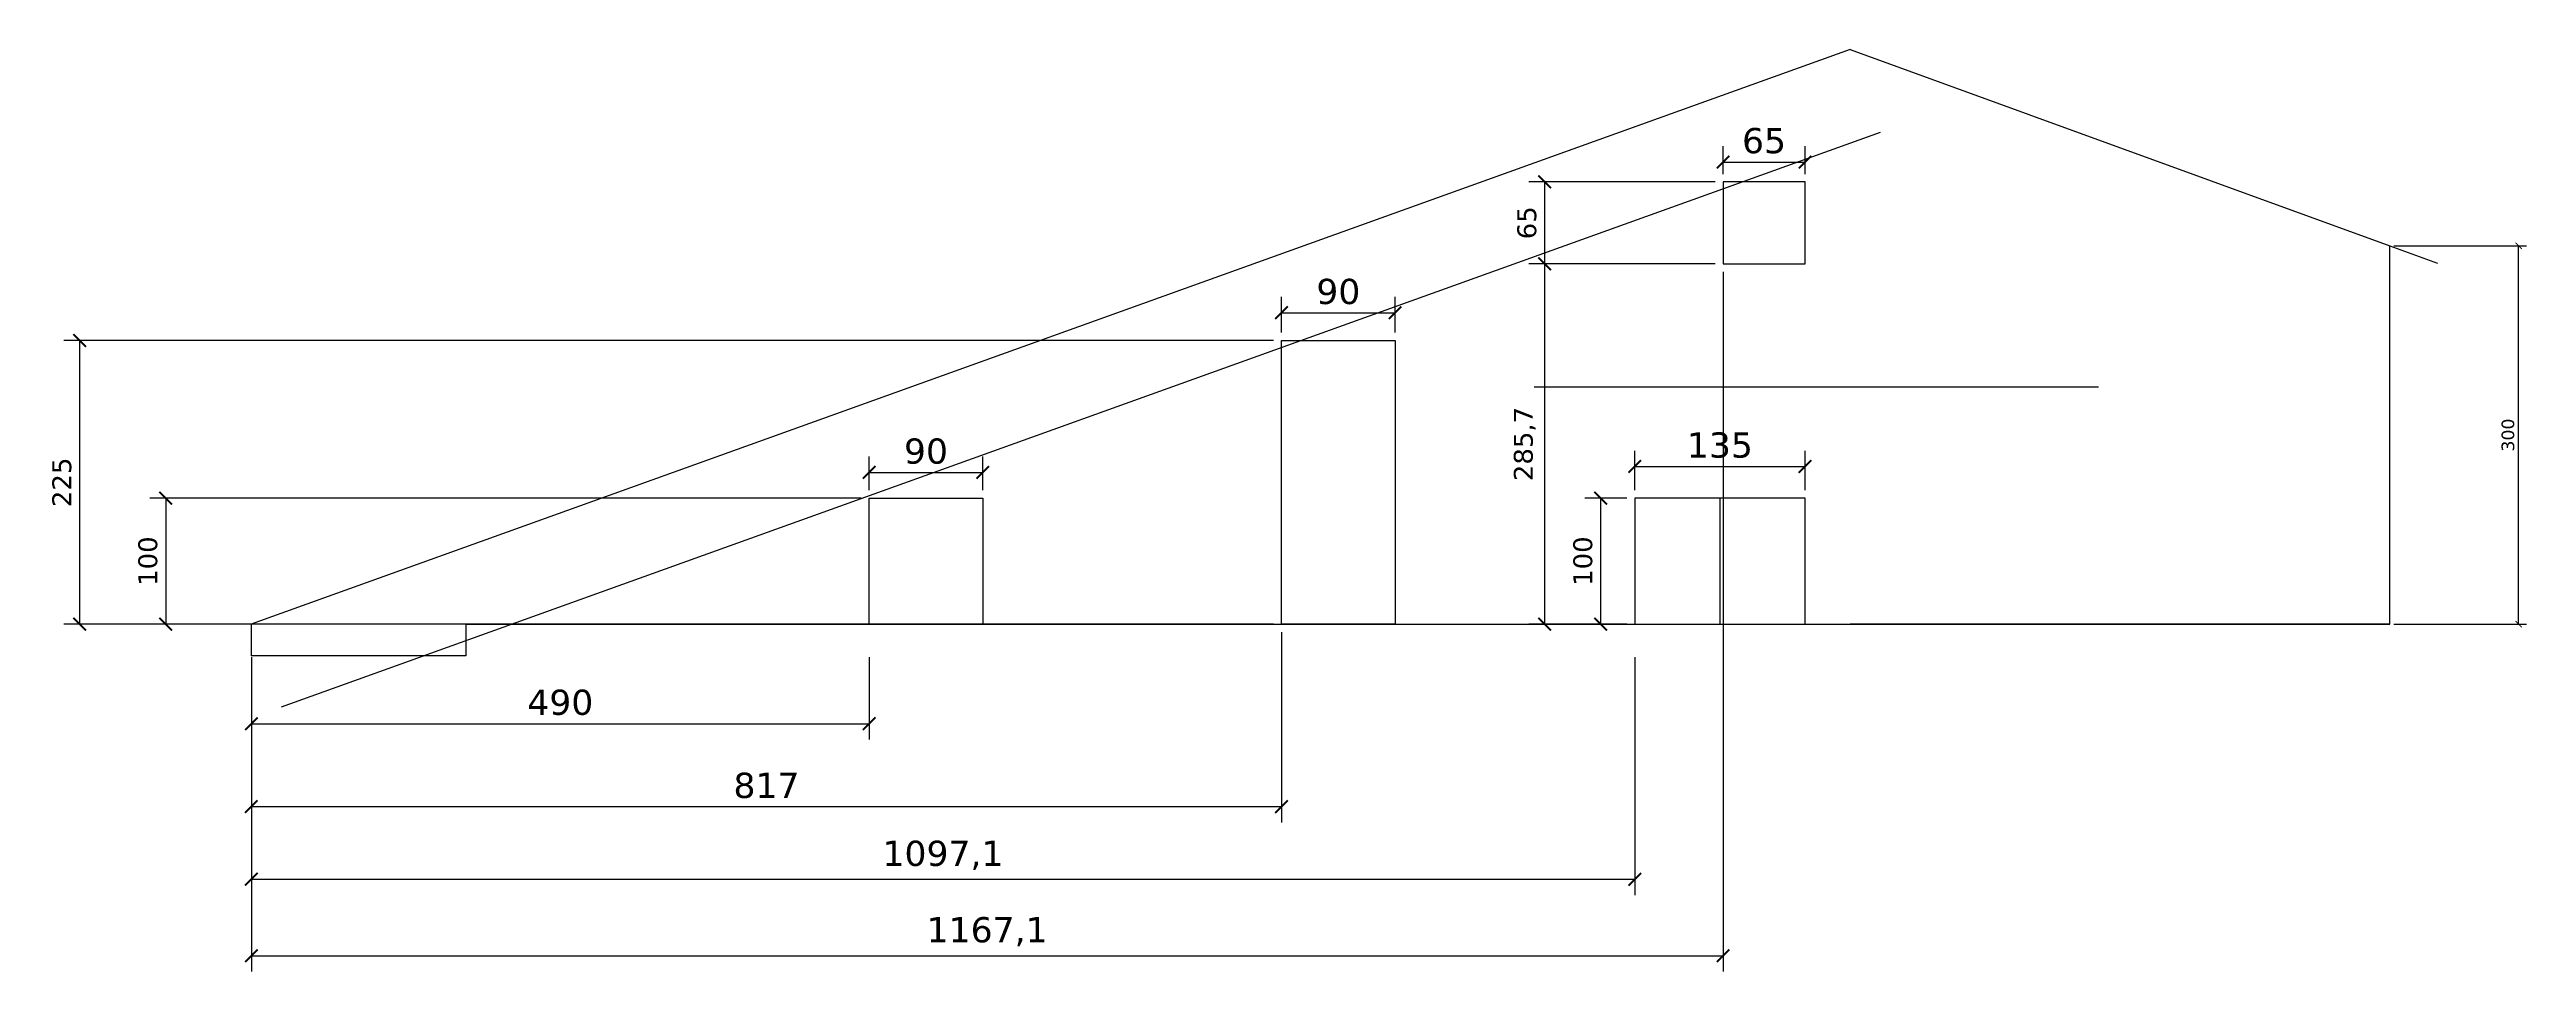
# Model space of a CAD drawing. Header units: centimetres. Extents: x -262314 to 1497847, y -126598 to 219599.
# Drawn here: x 544671 to 564313, y 148883 to 156194 of the extents above; entities that cross this region are included whole.
import ezdxf

# ---------------------------------------------------------------- set-up
doc = ezdxf.new("R2010")
doc.units = ezdxf.units.CM
doc.header["$PDMODE"] = 34
doc.header["$PDSIZE"] = 100
for name, color, linetype in [('A-Roof', 2, 'Continuous'), ('A-Wall', 30, 'Continuous'), ('Dimensions', 6, 'Continuous'), ('I-Cloison', 11, 'Continuous'), ('Portes', 3, 'Continuous')]:
    doc.layers.add(name, color=color, linetype=linetype)
doc.styles.add('Seb', font='Verdana.ttf')
doc.dimstyles.new('d', dxfattribs={"dimtxt": 1, "dimasz": 1, "dimexe": 1.25, "dimexo": 0.625, "dimtad": 1, "dimdec": 1, "dimlfac": 0.1, "dimtxsty": 'Seb', "dimblk": 'ARCHTICK', "dimblk1": 'ARCHTICK', "dimblk2": 'ARCHTICK', "dimcen": 2.5, "dimclrd": 256, "dimclre": 256, "dimadec": 0, "dimazin": 0, "dimtfac": 1, "dimtdec": 1, "dimtmove": 0, "dimatfit": 3, "dimldrblk": 'ARCHTICK', "dimfxl": 1, "dimlwd": -1, "dimlwe": -1, "dimarcsym": 0})

# ---------------------------------------------------------------- blocks, each defined once
blk = doc.blocks.new('_ArchTick')
at = {"color": 0, "linetype": 'ByBlock', "const_width": 0.15}
blk.add_lwpolyline([(-0.5, -0.5), (0.5, 0.5)], dxfattribs=at)
blk = doc.blocks.new('*D2344')
at = {"layer": 'Defpoints', "color": 0, "transparency": 16777216}
for p in [(546271, 151437), (551171, 151437), (551171, 150848)]:
    blk.add_point(p, dxfattribs=at)
at = {"layer": 'Dimensions', "transparency": 16777216}
for p, q in [((546271, 151375), (546271, 150723)), ((551171, 151375), (551171, 150723)), ((546271, 150848), (551171, 150848))]:
    blk.add_line(p, q, dxfattribs=at)
at = {"layer": 'Dimensions', "transparency": 16777216, "xscale": 100, "yscale": 100, "zscale": 100, "rotation": 180}
blk.add_blockref('_ArchTick', (546271, 150848), dxfattribs=at)
at = {"layer": 'Dimensions', "transparency": 16777216, "xscale": 100, "yscale": 100, "zscale": 100}
blk.add_blockref('_ArchTick', (551171, 150848), dxfattribs=at)
at = {"layer": 'Dimensions', "color": 0, "transparency": 16777216, "insert": (548721, 151016), "char_height": 200, "attachment_point": 5, "style": 'Seb'}
blk.add_mtext('490', dxfattribs=at)
blk = doc.blocks.new('*D2345')
at = {"layer": 'Defpoints', "color": 0, "transparency": 16777216}
for p in [(554441, 151637), (546271, 151437), (554441, 150190)]:
    blk.add_point(p, dxfattribs=at)
at = {"layer": 'Dimensions', "transparency": 16777216}
for p, q in [((554441, 151575), (554441, 150065)), ((546271, 151375), (546271, 150065)), ((546271, 150190), (554441, 150190))]:
    blk.add_line(p, q, dxfattribs=at)
at = {"layer": 'Dimensions', "transparency": 16777216, "xscale": 100, "yscale": 100, "zscale": 100, "rotation": 180}
blk.add_blockref('_ArchTick', (546271, 150190), dxfattribs=at)
at = {"layer": 'Dimensions', "transparency": 16777216, "xscale": 100, "yscale": 100, "zscale": 100}
blk.add_blockref('_ArchTick', (554441, 150190), dxfattribs=at)
at = {"layer": 'Dimensions', "color": 0, "transparency": 16777216, "insert": (550356, 150357), "char_height": 200, "attachment_point": 5, "style": 'Seb'}
blk.add_mtext('817', dxfattribs=at)
blk = doc.blocks.new('*D2346')
at = {"layer": 'Defpoints', "color": 0, "transparency": 16777216}
for p in [(546271, 151437), (557242, 151437), (557242, 149614)]:
    blk.add_point(p, dxfattribs=at)
at = {"layer": 'Dimensions', "transparency": 16777216}
for p, q in [((546271, 151375), (546271, 149489)), ((557242, 151375), (557242, 149489)), ((546271, 149614), (557242, 149614))]:
    blk.add_line(p, q, dxfattribs=at)
at = {"layer": 'Dimensions', "transparency": 16777216, "xscale": 100, "yscale": 100, "zscale": 100, "rotation": 180}
blk.add_blockref('_ArchTick', (546271, 149614), dxfattribs=at)
at = {"layer": 'Dimensions', "transparency": 16777216, "xscale": 100, "yscale": 100, "zscale": 100}
blk.add_blockref('_ArchTick', (557242, 149614), dxfattribs=at)
at = {"layer": 'Dimensions', "color": 0, "transparency": 16777216, "insert": (551756, 149804), "char_height": 200, "attachment_point": 5, "style": 'Seb'}
blk.add_mtext('1097,1', dxfattribs=at)
blk = doc.blocks.new('*D2347')
at = {"layer": 'Defpoints', "color": 0, "transparency": 16777216}
for p in [(557942, 154495), (546271, 151437), (557942, 149008)]:
    blk.add_point(p, dxfattribs=at)
at = {"layer": 'Dimensions', "transparency": 16777216}
for p, q in [((557942, 154432), (557942, 148883)), ((546271, 151375), (546271, 148883)), ((546271, 149008), (557942, 149008))]:
    blk.add_line(p, q, dxfattribs=at)
at = {"layer": 'Dimensions', "transparency": 16777216, "xscale": 100, "yscale": 100, "zscale": 100, "rotation": 180}
blk.add_blockref('_ArchTick', (546271, 149008), dxfattribs=at)
at = {"layer": 'Dimensions', "transparency": 16777216, "xscale": 100, "yscale": 100, "zscale": 100}
blk.add_blockref('_ArchTick', (557942, 149008), dxfattribs=at)
at = {"layer": 'Dimensions', "color": 0, "transparency": 16777216, "insert": (552106, 149198), "char_height": 200, "attachment_point": 5, "style": 'Seb'}
blk.add_mtext('1167,1', dxfattribs=at)
blk = doc.blocks.new('*D2348')
at = {"layer": 'Defpoints', "color": 0, "transparency": 16777216}
for p in [(552071, 152841), (551171, 152637), (552071, 152637)]:
    blk.add_point(p, dxfattribs=at)
at = {"layer": 'Dimensions', "transparency": 16777216}
for p, q in [((551171, 152700), (551171, 152966)), ((551171, 152841), (552071, 152841)), ((552071, 152700), (552071, 152966))]:
    blk.add_line(p, q, dxfattribs=at)
at = {"layer": 'Dimensions', "transparency": 16777216, "xscale": 100, "yscale": 100, "zscale": 100, "rotation": 180}
blk.add_blockref('_ArchTick', (551171, 152841), dxfattribs=at)
at = {"layer": 'Dimensions', "transparency": 16777216, "xscale": 100, "yscale": 100, "zscale": 100}
blk.add_blockref('_ArchTick', (552071, 152841), dxfattribs=at)
at = {"layer": 'Dimensions', "color": 0, "transparency": 16777216, "insert": (551621, 153008), "char_height": 200, "attachment_point": 5, "style": 'Seb'}
blk.add_mtext('90', dxfattribs=at)
blk = doc.blocks.new('*D2349')
at = {"layer": 'Defpoints', "color": 0, "transparency": 16777216}
for p in [(555341, 154107), (554441, 153887), (555341, 153887)]:
    blk.add_point(p, dxfattribs=at)
at = {"layer": 'Dimensions', "transparency": 16777216}
for p, q in [((554441, 153950), (554441, 154232)), ((555341, 153950), (555341, 154232)), ((554441, 154107), (555341, 154107))]:
    blk.add_line(p, q, dxfattribs=at)
at = {"layer": 'Dimensions', "transparency": 16777216, "xscale": 100, "yscale": 100, "zscale": 100, "rotation": 180}
blk.add_blockref('_ArchTick', (554441, 154107), dxfattribs=at)
at = {"layer": 'Dimensions', "transparency": 16777216, "xscale": 100, "yscale": 100, "zscale": 100}
blk.add_blockref('_ArchTick', (555341, 154107), dxfattribs=at)
at = {"layer": 'Dimensions', "color": 0, "transparency": 16777216, "insert": (554891, 154274), "char_height": 200, "attachment_point": 5, "style": 'Seb'}
blk.add_mtext('90', dxfattribs=at)
blk = doc.blocks.new('*D2350')
at = {"layer": 'Defpoints', "color": 0, "transparency": 16777216}
for p in [(558592, 155302), (557942, 155145), (558592, 155145)]:
    blk.add_point(p, dxfattribs=at)
at = {"layer": 'Dimensions', "transparency": 16777216}
for p, q in [((557942, 155207), (557942, 155427)), ((558592, 155207), (558592, 155427)), ((557942, 155302), (558592, 155302))]:
    blk.add_line(p, q, dxfattribs=at)
at = {"layer": 'Dimensions', "transparency": 16777216, "xscale": 100, "yscale": 100, "zscale": 100, "rotation": 180}
blk.add_blockref('_ArchTick', (557942, 155302), dxfattribs=at)
at = {"layer": 'Dimensions', "transparency": 16777216, "xscale": 100, "yscale": 100, "zscale": 100}
blk.add_blockref('_ArchTick', (558592, 155302), dxfattribs=at)
at = {"layer": 'Dimensions', "color": 0, "transparency": 16777216, "insert": (558267, 155470), "char_height": 200, "attachment_point": 5, "style": 'Seb'}
blk.add_mtext('65', dxfattribs=at)
blk = doc.blocks.new('*D2351')
at = {"layer": 'Defpoints', "color": 0, "transparency": 16777216}
for p in [(558592, 152888), (557242, 152637), (558592, 152637)]:
    blk.add_point(p, dxfattribs=at)
at = {"layer": 'Dimensions', "transparency": 16777216}
for p, q in [((557242, 152700), (557242, 153013)), ((557242, 152888), (558592, 152888)), ((558592, 152700), (558592, 153013))]:
    blk.add_line(p, q, dxfattribs=at)
at = {"layer": 'Dimensions', "transparency": 16777216, "xscale": 100, "yscale": 100, "zscale": 100, "rotation": 180}
blk.add_blockref('_ArchTick', (557242, 152888), dxfattribs=at)
at = {"layer": 'Dimensions', "transparency": 16777216, "xscale": 100, "yscale": 100, "zscale": 100}
blk.add_blockref('_ArchTick', (558592, 152888), dxfattribs=at)
at = {"layer": 'Dimensions', "color": 0, "transparency": 16777216, "insert": (557917, 153056), "char_height": 200, "attachment_point": 5, "style": 'Seb'}
blk.add_mtext('135', dxfattribs=at)
blk = doc.blocks.new('*D2557')
at = {"layer": 'Defpoints', "color": 0, "transparency": 16777216}
for p in [(551171, 152637), (545592, 151637), (551171, 151637)]:
    blk.add_point(p, dxfattribs=at)
at = {"layer": 'Dimensions', "transparency": 16777216}
for p, q in [((551108, 152637), (545467, 152637)), ((545592, 152637), (545592, 151637)), ((551108, 151637), (545467, 151637))]:
    blk.add_line(p, q, dxfattribs=at)
at = {"layer": 'Dimensions', "transparency": 16777216, "xscale": 100, "yscale": 100, "zscale": 100}
for p, rotation in [((545592, 152637), 90), ((545592, 151637), 270)]:
    blk.add_blockref('_ArchTick', p, dxfattribs=dict(at, rotation=rotation))
at = {"layer": 'Dimensions', "color": 0, "transparency": 16777216, "insert": (545451, 152137), "char_height": 150, "attachment_point": 5, "rotation": 90, "style": 'Seb'}
blk.add_mtext('100', dxfattribs=at)
blk = doc.blocks.new('*D2558')
at = {"layer": 'Defpoints', "color": 0, "transparency": 16777216}
for p in [(544910, 153887), (554441, 153887), (554441, 151637)]:
    blk.add_point(p, dxfattribs=at)
at = {"layer": 'Dimensions', "transparency": 16777216}
for p, q in [((554378, 153887), (544785, 153887)), ((544910, 151637), (544910, 153887)), ((554378, 151637), (544785, 151637))]:
    blk.add_line(p, q, dxfattribs=at)
at = {"layer": 'Dimensions', "transparency": 16777216, "xscale": 100, "yscale": 100, "zscale": 100}
for p, rotation in [((544910, 153887), 90), ((544910, 151637), 270)]:
    blk.add_blockref('_ArchTick', p, dxfattribs=dict(at, rotation=rotation))
at = {"layer": 'Dimensions', "color": 0, "transparency": 16777216, "insert": (544769, 152762), "char_height": 150, "attachment_point": 5, "rotation": 90, "style": 'Seb'}
blk.add_mtext('225', dxfattribs=at)
blk = doc.blocks.new('*D2559')
at = {"layer": 'Defpoints', "color": 0, "transparency": 16777216}
for p in [(556972, 152637), (557242, 152637), (557242, 151637)]:
    blk.add_point(p, dxfattribs=at)
at = {"layer": 'Dimensions', "transparency": 16777216}
for p, q in [((557180, 152637), (556847, 152637)), ((556972, 151637), (556972, 152637)), ((557180, 151637), (556847, 151637))]:
    blk.add_line(p, q, dxfattribs=at)
at = {"layer": 'Dimensions', "transparency": 16777216, "xscale": 100, "yscale": 100, "zscale": 100}
for p, rotation in [((556972, 152637), 90), ((556972, 151637), 270)]:
    blk.add_blockref('_ArchTick', p, dxfattribs=dict(at, rotation=rotation))
at = {"layer": 'Dimensions', "color": 0, "transparency": 16777216, "insert": (556831, 152137), "char_height": 150, "attachment_point": 5, "rotation": 90, "style": 'Seb'}
blk.add_mtext('100', dxfattribs=at)
blk = doc.blocks.new('*D2560')
at = {"layer": 'Defpoints', "color": 0, "transparency": 16777216}
for p in [(556528, 154495), (557242, 154495), (557242, 151637)]:
    blk.add_point(p, dxfattribs=at)
at = {"layer": 'Dimensions', "transparency": 16777216}
for p, q in [((557180, 154495), (556403, 154495)), ((556528, 151637), (556528, 154495)), ((557180, 151637), (556403, 151637))]:
    blk.add_line(p, q, dxfattribs=at)
at = {"layer": 'Dimensions', "transparency": 16777216, "xscale": 100, "yscale": 100, "zscale": 100}
for p, rotation in [((556528, 154495), 90), ((556528, 151637), 270)]:
    blk.add_blockref('_ArchTick', p, dxfattribs=dict(at, rotation=rotation))
at = {"layer": 'Dimensions', "color": 0, "transparency": 16777216, "insert": (556370, 153066), "char_height": 150, "attachment_point": 5, "rotation": 90, "style": 'Seb'}
blk.add_mtext('285,7', dxfattribs=at)
blk = doc.blocks.new('*D2561')
at = {"layer": 'Defpoints', "color": 0, "transparency": 16777216}
for p in [(556528, 155145), (557942, 155145), (557942, 154495)]:
    blk.add_point(p, dxfattribs=at)
at = {"layer": 'Dimensions', "transparency": 16777216}
for p, q in [((557880, 155145), (556403, 155145)), ((556528, 154495), (556528, 155145)), ((557880, 154495), (556403, 154495))]:
    blk.add_line(p, q, dxfattribs=at)
at = {"layer": 'Dimensions', "transparency": 16777216, "xscale": 100, "yscale": 100, "zscale": 100}
for p, rotation in [((556528, 155145), 90), ((556528, 154495), 270)]:
    blk.add_blockref('_ArchTick', p, dxfattribs=dict(at, rotation=rotation))
at = {"layer": 'Dimensions', "color": 0, "transparency": 16777216, "insert": (556387, 154820), "char_height": 150, "attachment_point": 5, "rotation": 90, "style": 'Seb'}
blk.add_mtext('65', dxfattribs=at)
blk = doc.blocks.new('*D2578')
at = {"layer": 'Defpoints', "color": 0}
for p in [(563231, 154637), (564251, 154637), (563231, 151637)]:
    blk.add_point(p, dxfattribs=at)
at = {"layer": 'Dimensions'}
for p, q in [((563262, 154637), (564313, 154637)), ((564251, 151637), (564251, 154637)), ((563262, 151637), (564313, 151637))]:
    blk.add_line(p, q, dxfattribs=at)
at = {"layer": 'Dimensions', "xscale": 50, "yscale": 50, "zscale": 50}
for p, rotation in [((564251, 154637), 90), ((564251, 151637), 270)]:
    blk.add_blockref('_ArchTick', p, dxfattribs=dict(at, rotation=rotation))
at = {"layer": 'Dimensions', "color": 0, "insert": (564167, 153137), "char_height": 100, "attachment_point": 5, "rotation": 90, "style": 'Seb'}
blk.add_mtext('300', dxfattribs=at)

msp = doc.modelspace()

# ---------------------------------------------------------------- linework, layer by layer
at = {"layer": 'A-Roof'}
for p, q in [((558950.8, 156194.19), (546270.8, 151637.19)), ((558950.8, 156194.19), (563230.8, 154637.19)), ((559187.55, 155535.44), (546507.55, 150978.44)), ((563230.8, 154637.19), (563606.7, 154500.44)), ((546270.8, 151637.19), (546270.8, 151387.19))]:
    msp.add_line(p, q, dxfattribs=at)
at = {"layer": 'A-Wall'}
for q in [(563230.8, 154637.19), (558950.8, 151637.19)]:
    msp.add_line((563230.8, 151637.19), q, dxfattribs=at)
at = {"layer": 'I-Cloison'}
msp.add_line((556444.26, 153519.08), (560919.05, 153519.08), dxfattribs=at)
at = {"layer": 'Portes'}
for p, q in [((557917.02, 152637.19), (557917.02, 151637.19)), ((547970.8, 151637.19), (563230.8, 151637.19)), ((547970.8, 151637.19), (547970.8, 151387.19)), ((547970.8, 151387.19), (546270.8, 151387.19))]:
    msp.add_line(p, q, dxfattribs=at)
msp.add_lwpolyline([(558592.02, 154494.54), (558592.02, 155144.54), (557942.02, 155144.54), (557942.02, 154494.54), (558592.02, 154494.54)], dxfattribs=at)
for points in [[(555340.8, 153887.19), (555340.8, 151637.19), (554440.8, 151637.19), (554440.8, 153887.19)], [(551170.8, 152637.19), (552070.8, 152637.19), (552070.8, 151637.19), (551170.8, 151637.19)], [(558592.02, 151637.19), (558592.02, 152637.19), (557242.02, 152637.19), (557242.02, 151637.19)]]:
    msp.add_lwpolyline(points, close=True, dxfattribs=at)

# ---------------------------------------------------------------- dimensions: what is measured, and where the dimension line sits
at = {"layer": 'Dimensions'}
for base, p1, p2, picture, middle in [((558592.02, 155302.25), (557942.02, 155144.54), (558592.02, 155144.54), '*D2350', (558267.02, 155469.52)), ((557942.02, 149007.93), (546270.8, 151437.19), (557942.02, 154494.54), '*D2347', (552106.41, 149198.03)), ((555340.8, 154107.13), (554440.8, 153887.19), (555340.8, 153887.19), '*D2349', (554890.8, 154274.4)), ((552070.8, 152841.01), (551170.8, 152637.19), (552070.8, 152637.19), '*D2348', (551620.8, 153008.28)), ((558592.02, 152888.34), (557242.02, 152637.19), (558592.02, 152637.19), '*D2351', (557917.02, 153055.61)), ((554440.8, 150189.68), (546270.8, 151437.19), (554440.8, 151637.19), '*D2345', (550355.8, 150356.95)), ((551170.8, 150848.43), (546270.8, 151437.19), (551170.8, 151437.19), '*D2344', (548720.8, 151015.7)), ((557242.02, 149613.51), (546270.8, 151437.19), (557242.02, 151437.19), '*D2346', (551756.41, 149803.61))]:
    dim = msp.add_linear_dim(base=base, p1=p1, p2=p2, dimstyle='d', override={"dimtxt": 2}, dxfattribs=at)
    dim.commit()
    dim.dimension.update_dxf_attribs({"geometry": picture, "text_midpoint": middle})
for base, p1, p2, override, picture, middle in [((556528.33, 155144.54), (557942.02, 154494.54), (557942.02, 155144.54), {"dimtxt": 1.5}, '*D2561', (556387.26, 154819.54)), ((564250.91, 154637.19), (563230.8, 151637.19), (563230.8, 154637.19), {"dimtxt": 2}, '*D2578', (564167.27, 153137.19)), ((556528.33, 154494.54), (557242.02, 151637.19), (557242.02, 154494.54), {"dimtxt": 1.5}, '*D2560', (556370.13, 153065.86)), ((544910.13, 153887.19), (554440.8, 151637.19), (554440.8, 153887.19), {"dimtxt": 1.5}, '*D2558', (544769.05, 152762.19)), ((545591.69, 151637.19), (551170.8, 152637.19), (551170.8, 151637.19), {"dimtxt": 1.5}, '*D2557', (545450.61, 152137.19)), ((556972.14, 152637.19), (557242.02, 151637.19), (557242.02, 152637.19), {"dimtxt": 1.5}, '*D2559', (556831.06, 152137.19))]:
    dim = msp.add_linear_dim(base=base, p1=p1, p2=p2, angle=90, dimstyle='d', override=override, dxfattribs=at)
    dim.commit()
    dim.dimension.update_dxf_attribs({"geometry": picture, "text_midpoint": middle})

doc.saveas('drawing.dxf')
